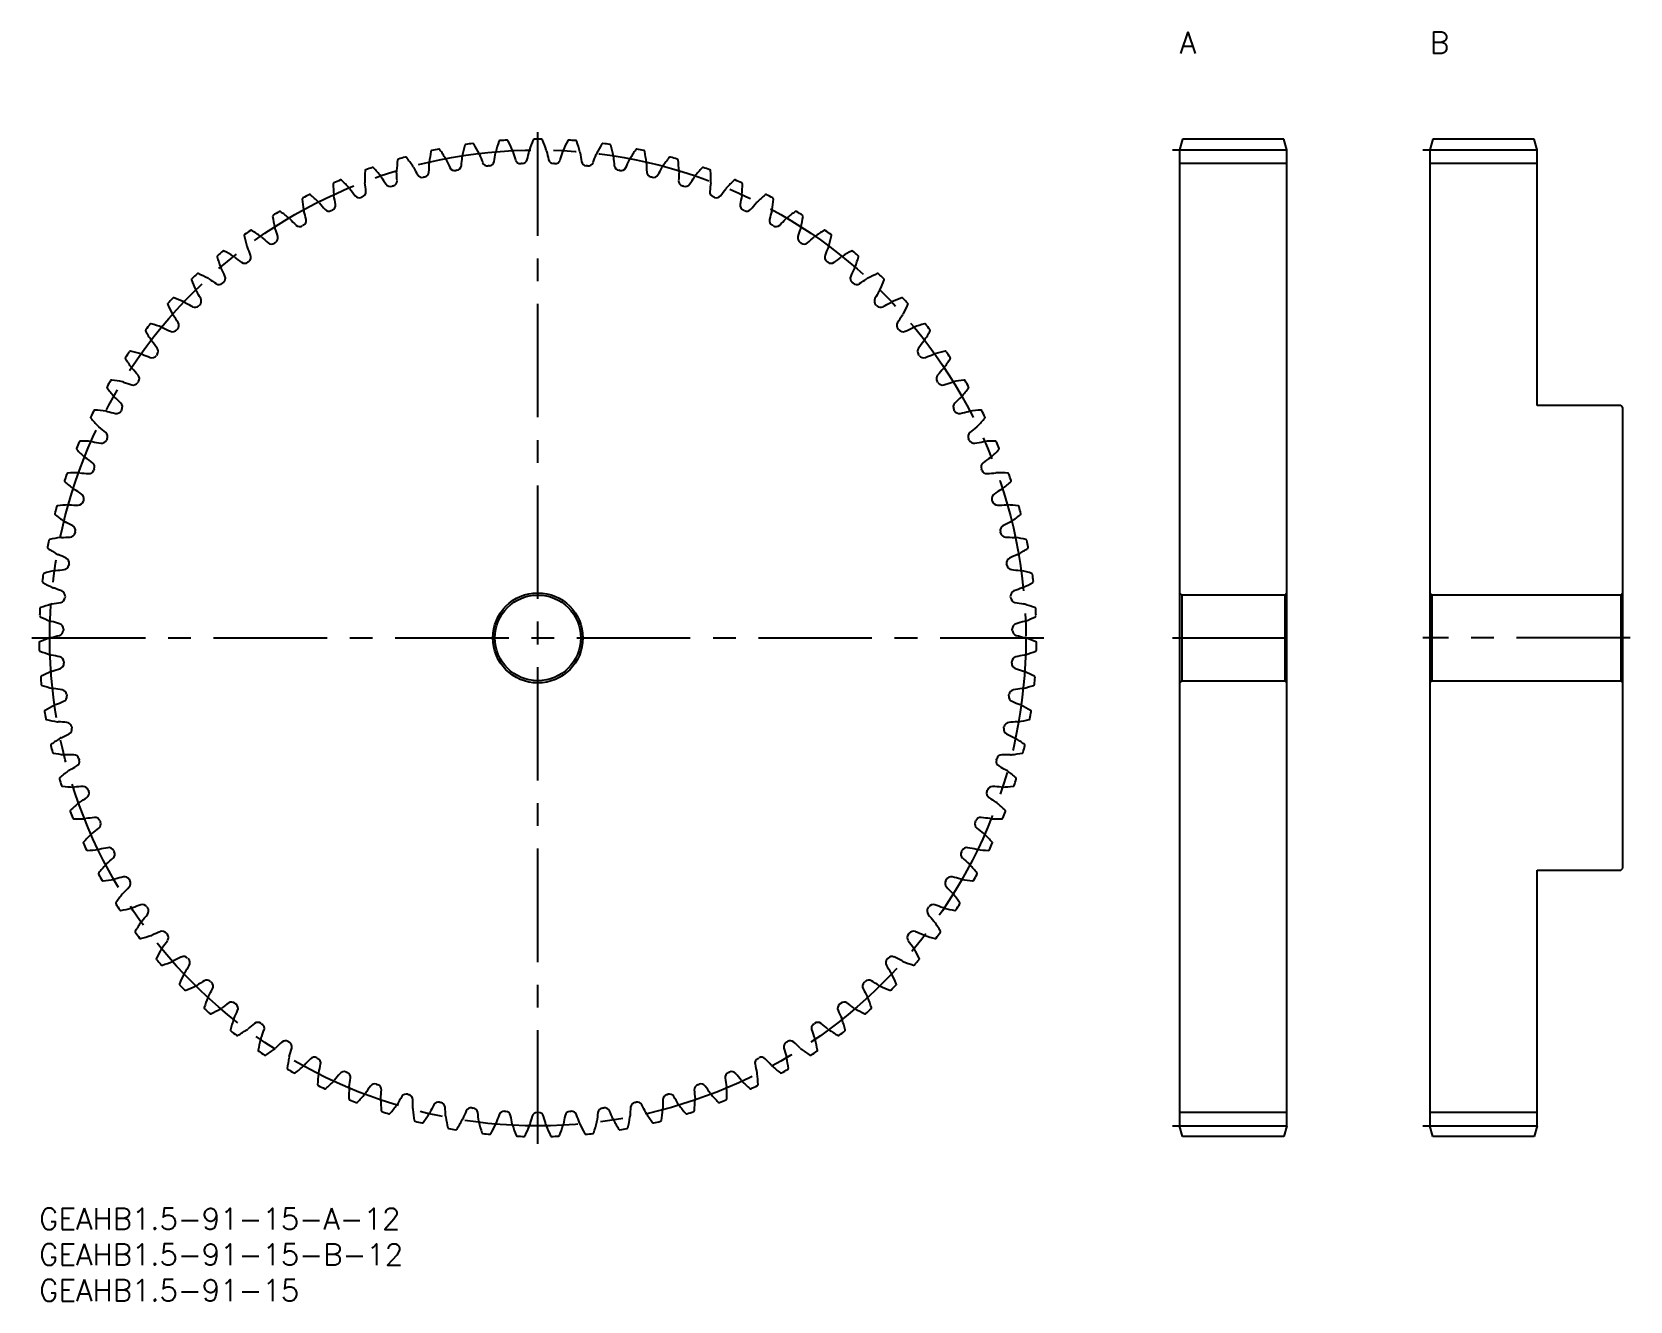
# Model space of a CAD drawing. Extents: x -1 to 222, y -13 to 164.
import ezdxf

# ---------------------------------------------------------------- set-up
doc = ezdxf.new("R2010")
doc.units = 0
doc.header["$LTSCALE"] = 0.5
doc.linetypes.add('CENTER', pattern=[50.8, 31.75, -6.35, 6.35, -6.35])
for name, color, linetype in [('MSM_CENTER', 1, 'CENTER'), ('MSM_CONTINUOUS', 7, 'CONTINUOUS'), ('MSM_PART_NUMBER', 7, 'CONTINUOUS')]:
    doc.layers.add(name, color=color, linetype=linetype)
doc.styles.get("Standard").update_dxf_attribs({"font": 'txt.shx', "height": 1, "bigfont": 'bigfont.shx'})

# ---------------------------------------------------------------- blocks, each defined once
blk = doc.blocks.new('*U2')
at = {"layer": 'MSM_PART_NUMBER'}
blk.add_text('GEAHB1.5-91-15-A-12', height=3, dxfattribs=at).set_placement((0, -3))
blk = doc.blocks.new('*U3')
at = {"layer": 'MSM_PART_NUMBER'}
blk.add_text('GEAHB1.5-91-15-B-12', height=3, dxfattribs=at).set_placement((0, -8))
blk = doc.blocks.new('*U4')
at = {"layer": 'MSM_PART_NUMBER'}
blk.add_text('GEAHB1.5-91-15', height=3, dxfattribs=at).set_placement((0, -13))
blk = doc.blocks.new('*U5')
at = {"layer": 'MSM_PART_NUMBER'}
blk.add_text('B', height=3, dxfattribs=at).set_placement((194.5, 161.5))
blk = doc.blocks.new('*U6')
at = {"layer": 'MSM_PART_NUMBER'}
blk.add_text('A', height=3, dxfattribs=at).set_placement((159.5, 161.5))

msp = doc.modelspace()

# ---------------------------------------------------------------- linework, layer by layer
at = {"layer": 'MSM_CENTER'}
for p, q in [((69.75, 9), (69.75, 150.5)), ((158.5, 148), (175.5, 148)), ((193.5, 148), (210.5, 148)), ((-1, 79.75), (140.5, 79.75)), ((158.5, 79.75), (175.5, 79.75)), ((222.5, 79.75), (193.5, 79.75)), ((158.5, 11.5), (175.5, 11.5)), ((193.5, 11.5), (210.5, 11.5))]:
    msp.add_line(p, q, dxfattribs=at)
msp.add_circle((69.75, 79.75), 68.25, dxfattribs=at)
at = {"layer": 'MSM_CONTINUOUS'}
for p, q in [((159.9, 149.5), (159.5, 148)), ((159.5, 148), (159.5, 11.5)), ((174.1, 149.5), (159.9, 149.5)), ((174.5, 148), (174.1, 149.5)), ((174.5, 11.5), (174.5, 148)), ((194.9, 149.5), (194.5, 148)), ((194.5, 148), (194.5, 11.5)), ((209.1, 149.5), (194.9, 149.5)), ((209.5, 148), (209.1, 149.5)), ((209.5, 112.25), (209.5, 148)), ((174.5, 146.12), (159.5, 146.12)), ((209.5, 146.12), (194.5, 146.12)), ((221.2, 112.25), (209.5, 112.25)), ((221.5, 111.95), (221.2, 112.25)), ((221.5, 47.55), (221.5, 111.95)), ((159.5, 86.05), (159.8, 85.75)), ((159.8, 85.75), (159.8, 73.75)), ((174.2, 85.75), (159.8, 85.75)), ((174.2, 85.75), (174.5, 86.05)), ((174.2, 85.75), (174.2, 73.75)), ((194.5, 86.05), (194.8, 85.75)), ((194.8, 85.75), (194.8, 73.75)), ((221.2, 85.75), (194.8, 85.75)), ((221.2, 85.75), (221.5, 86.05)), ((221.2, 85.75), (221.2, 73.75)), ((159.8, 73.75), (159.5, 73.45)), ((159.8, 73.75), (174.2, 73.75)), ((174.5, 73.45), (174.2, 73.75)), ((194.8, 73.75), (194.5, 73.45)), ((194.8, 73.75), (221.2, 73.75)), ((221.5, 73.45), (221.2, 73.75)), ((209.5, 11.5), (209.5, 47.25)), ((209.5, 47.25), (221.2, 47.25)), ((221.2, 47.25), (221.5, 47.55)), ((174.5, 13.38), (159.5, 13.38)), ((159.9, 10), (159.5, 11.5)), ((174.5, 11.5), (174.1, 10)), ((209.5, 13.38), (194.5, 13.38)), ((194.9, 10), (194.5, 11.5)), ((209.5, 11.5), (209.1, 10)), ((174.1, 10), (159.9, 10)), ((209.1, 10), (194.9, 10))]:
    msp.add_line(p, q, dxfattribs=at)
for radius in [6.3, 6]:
    msp.add_circle((69.75, 79.75), radius, dxfattribs=at)
for centre, radius, start, end in [((77.14, 143.46), 22.75, 169.037, 172.8571), ((54.95, 147.76), 0.15, 102.2783, 169.037), ((69.75, 79.75), 69.75, 101.458, 102.2783), ((55.92, 147.96), 0.15, 34.6993, 101.458), ((37.34, 135.1), 22.75, 30.8791, 34.6993), ((81.51, 142.8), 22.75, 165.0809, 168.9011), ((59.68, 148.62), 0.15, 98.3223, 165.0809), ((69.75, 79.75), 69.75, 97.5019, 98.3223), ((60.66, 148.75), 0.15, 30.7433, 97.5019), ((41.24, 137.2), 22.75, 26.9231, 30.7433), ((43.79, 150.25), 20.22, 348.9593, 352.4183), ((65.07, 147.42), 1.25, 164.9451, 172.4689), ((85.84, 141.84), 22.75, 161.1249, 164.9451), ((64.45, 149.15), 0.15, 94.3662, 161.1249), ((69.75, 79.75), 69.75, 93.5459, 94.3662), ((65.45, 149.22), 0.15, 26.7871, 93.5459), ((45.27, 139.03), 22.75, 22.967, 26.7872), ((65.07, 147.42), 1.25, 15.4431, 22.967), ((85.76, 153.16), 20.22, 195.4938, 198.9528), ((48.72, 151.88), 20.22, 345.0032, 348.4622), ((69.75, 147.58), 1.25, 160.989, 168.5129), ((90.08, 140.58), 22.75, 157.1688, 160.989), ((69.25, 149.35), 0.15, 90.4102, 157.1688), ((69.75, 79.75), 69.75, 89.5898, 90.4102), ((70.25, 149.35), 0.15, 22.831, 89.5898), ((49.42, 140.58), 22.75, 19.011, 22.8312), ((69.75, 147.58), 1.25, 11.4871, 19.011), ((90.78, 151.88), 20.22, 191.5378, 194.9968), ((53.74, 153.16), 20.22, 341.0472, 344.5062), ((74.43, 147.42), 1.25, 157.033, 164.5569), ((94.23, 139.03), 22.75, 153.2128, 157.033), ((74.05, 149.22), 0.15, 86.4541, 153.2128), ((69.75, 79.75), 69.75, 85.6338, 86.4541), ((75.05, 149.15), 0.15, 18.8753, 85.6339), ((53.66, 141.84), 22.75, 15.0549, 18.8751), ((74.43, 147.42), 1.25, 7.5311, 15.055), ((95.71, 150.25), 20.22, 187.5817, 191.0407), ((98.26, 137.2), 22.75, 149.2567, 153.0769), ((78.84, 148.75), 0.15, 82.4981, 149.2567), ((69.75, 79.75), 69.75, 81.6777, 82.4981), ((79.82, 148.62), 0.15, 14.9191, 81.6779), ((57.99, 142.8), 22.75, 11.0989, 14.9191), ((102.16, 135.1), 22.75, 145.3007, 149.1209), ((83.58, 147.96), 0.15, 78.542, 145.3007), ((69.75, 79.75), 69.75, 77.7217, 78.542), ((84.55, 147.76), 0.15, 10.963, 77.7218), ((62.36, 143.46), 22.75, 7.1429, 10.963), ((69.75, 79.75), 69.75, 109.37, 110.1904), ((46.67, 145.41), 0.15, 42.6114, 109.3701), ((30.03, 130.11), 22.75, 38.7912, 42.6114), ((72.72, 143.82), 22.75, 172.993, 176.8132), ((50.29, 146.57), 0.15, 106.2343, 172.993), ((69.75, 79.75), 69.75, 105.414, 106.2343), ((51.25, 146.85), 0.15, 38.6553, 105.414), ((33.6, 132.73), 22.75, 34.8352, 38.6553), ((51.25, 145.01), 1.25, 27.3113, 34.8352), ((70.32, 154.88), 20.22, 207.362, 210.821), ((34.33, 146.01), 20.22, 356.8714, 0.3303), ((55.8, 146.13), 1.25, 172.8571, 180.381), ((55.8, 146.13), 1.25, 23.3552, 30.8791), ((75.5, 154.66), 20.22, 203.4059, 206.8649), ((58.13, 145.86), 0.75, 206.8649, 279.9681), ((58.31, 145.89), 0.75, 279.8122, 352.9153), ((38.99, 148.29), 20.22, 352.9153, 356.3743), ((60.41, 146.94), 1.25, 168.9011, 176.425), ((60.41, 146.94), 1.25, 19.3992, 26.9231), ((80.66, 154.09), 20.22, 199.4499, 202.9089), ((62.72, 146.51), 0.75, 202.9089, 276.012), ((69.75, 79.75), 66.37, 95.8561, 96.012), ((62.9, 146.52), 0.75, 275.8561, 348.9593), ((67.34, 146.83), 0.75, 198.9528, 272.056), ((69.75, 79.75), 66.37, 91.9001, 92.056), ((67.52, 146.84), 0.75, 271.9001, 345.0032), ((71.98, 146.84), 0.75, 194.9968, 268.0999), ((69.75, 79.75), 66.37, 87.944, 88.0999), ((72.16, 146.83), 0.75, 267.944, 341.0472), ((76.6, 146.52), 0.75, 191.0408, 264.1439), ((69.75, 79.75), 66.37, 83.988, 84.1439), ((76.78, 146.51), 0.75, 263.988, 337.0911), ((58.84, 154.09), 20.22, 337.0911, 340.5501), ((79.09, 146.94), 1.25, 153.0769, 160.6008), ((79.09, 146.94), 1.25, 3.575, 11.0989), ((100.51, 148.29), 20.22, 183.6257, 187.0847), ((81.19, 145.89), 0.75, 187.0847, 260.1878), ((81.37, 145.86), 0.75, 260.0319, 333.1351), ((64, 154.66), 20.22, 333.1351, 336.5941), ((83.7, 146.13), 1.25, 149.1209, 156.6448), ((83.7, 146.13), 1.25, 359.619, 7.1429), ((105.17, 146.01), 20.22, 179.6697, 183.1286), ((69.18, 154.88), 20.22, 329.179, 332.638), ((88.25, 145.01), 1.25, 145.1648, 152.6887), ((105.9, 132.73), 22.75, 141.3447, 145.1648), ((88.25, 146.85), 0.15, 74.586, 141.3446), ((69.75, 79.75), 69.75, 73.7657, 74.586), ((89.21, 146.57), 0.15, 7.0071, 73.7658), ((66.78, 143.82), 22.75, 3.1868, 7.007), ((109.47, 130.11), 22.75, 137.3886, 141.2088), ((92.83, 145.41), 0.15, 70.63, 137.3886), ((69.75, 79.75), 69.75, 69.8096, 70.63), ((41.28, 143.26), 0.15, 114.1464, 180.9051), ((63.88, 143.62), 22.75, 180.9051, 184.7253), ((69.75, 79.75), 69.75, 113.3261, 114.1464), ((42.19, 143.66), 0.15, 46.5674, 113.3261), ((26.65, 127.25), 22.75, 42.7473, 46.5674), ((68.3, 143.87), 22.75, 176.949, 180.7692), ((46.79, 143.58), 1.25, 180.7692, 188.2931), ((25.55, 140.5), 20.22, 4.7834, 8.2424), ((45.73, 145.07), 0.15, 110.1904, 176.949), ((46.79, 143.58), 1.25, 31.2673, 38.7912), ((65.13, 154.74), 20.22, 211.318, 214.777), ((49.14, 143.63), 0.75, 214.777, 287.8801), ((49.31, 143.69), 0.75, 287.7243, 0.8274), ((51.25, 145.01), 1.25, 176.8132, 184.3371), ((29.84, 143.41), 20.22, 0.8274, 4.2864), ((53.6, 144.9), 0.75, 210.821, 283.9241), ((69.75, 79.75), 66.37, 103.7682, 103.9241), ((53.77, 144.95), 0.75, 283.7682, 356.8714), ((69.75, 79.75), 66.37, 99.8122, 99.9681), ((69.75, 79.75), 66.37, 80.0319, 80.1878), ((85.73, 144.95), 0.75, 183.1287, 256.2318), ((69.75, 79.75), 66.37, 76.0759, 76.2318), ((85.9, 144.9), 0.75, 256.0759, 329.179), ((109.66, 143.41), 20.22, 175.7136, 179.1726), ((90.19, 143.69), 0.75, 179.1726, 252.2757), ((88.25, 145.01), 1.25, 355.6629, 3.1868), ((90.36, 143.63), 0.75, 252.1199, 325.223), ((74.37, 154.74), 20.22, 325.223, 328.682), ((92.71, 143.58), 1.25, 141.2088, 148.7327), ((113.95, 140.5), 20.22, 171.7576, 175.2166), ((93.77, 145.07), 0.15, 3.0511, 69.8097), ((71.2, 143.87), 22.75, 359.2308, 3.051), ((92.71, 143.58), 1.25, 351.7069, 359.2308), ((112.85, 127.25), 22.75, 133.4326, 137.2527), ((97.31, 143.66), 0.15, 66.6739, 133.4325), ((69.75, 79.75), 69.75, 65.8536, 66.6739), ((98.22, 143.26), 0.15, 359.0949, 65.8534), ((75.62, 143.62), 22.75, 355.2747, 359.0949), ((36.96, 141.14), 0.15, 118.1025, 184.8611), ((59.48, 143.06), 22.75, 184.8611, 188.6813), ((69.75, 79.75), 69.75, 117.2821, 118.1025), ((37.85, 141.61), 0.15, 50.5235, 117.2822), ((23.48, 124.16), 22.75, 46.7033, 50.5235), ((42.44, 141.85), 1.25, 184.7253, 192.2492), ((21.46, 137.31), 20.22, 8.7395, 12.1985), ((42.44, 141.85), 1.25, 35.2234, 42.7473), ((59.97, 154.24), 20.22, 215.2741, 218.733), ((44.78, 142.06), 0.75, 218.733, 291.8362), ((69.75, 79.75), 66.37, 111.6803, 111.8362), ((44.95, 142.13), 0.75, 291.6803, 4.7834), ((69.75, 79.75), 66.37, 107.7243, 107.8801), ((69.75, 79.75), 66.37, 72.1199, 72.2757), ((94.55, 142.13), 0.75, 175.2166, 248.3197), ((69.75, 79.75), 66.37, 68.1638, 68.3197), ((94.72, 142.06), 0.75, 248.1638, 321.2669), ((79.53, 154.24), 20.22, 321.267, 324.7259), ((97.06, 141.85), 1.25, 137.2527, 144.7766), ((118.04, 137.31), 20.22, 167.8015, 171.2605), ((97.06, 141.85), 1.25, 347.7508, 355.2747), ((116.02, 124.16), 22.75, 129.4765, 133.2967), ((101.65, 141.61), 0.15, 62.7179, 129.4765), ((69.75, 79.75), 69.75, 61.8975, 62.7179), ((80.02, 143.06), 22.75, 351.3187, 355.1389), ((102.54, 141.14), 0.15, 355.139, 61.8974), ((32.81, 138.74), 0.15, 122.0585, 188.8172), ((55.14, 142.2), 22.75, 188.8172, 192.6374), ((69.75, 79.75), 69.75, 121.2382, 122.0585), ((33.66, 139.26), 0.15, 54.4795, 121.2382), ((20.53, 120.86), 22.75, 50.6593, 54.4795), ((38.23, 139.81), 1.25, 188.6813, 196.2052), ((17.61, 133.84), 20.22, 12.6955, 16.1545), ((38.23, 139.81), 1.25, 39.1794, 46.7033), ((54.86, 153.39), 20.22, 219.2301, 222.6891), ((40.54, 140.19), 0.75, 222.6891, 295.7922), ((69.75, 79.75), 66.37, 115.6363, 115.7922), ((40.71, 140.27), 0.75, 295.6363, 8.7395), ((98.79, 140.27), 0.75, 171.2605, 244.3637), ((69.75, 79.75), 66.37, 64.2078, 64.3637), ((98.96, 140.19), 0.75, 244.2078, 317.3109), ((84.64, 153.39), 20.22, 317.3109, 320.7699), ((101.27, 139.81), 1.25, 133.2967, 140.8206), ((121.89, 133.84), 20.22, 163.8455, 167.3045), ((101.27, 139.81), 1.25, 343.7948, 351.3187), ((118.97, 120.86), 22.75, 125.5205, 129.3407), ((105.84, 139.26), 0.15, 58.7618, 125.5205), ((69.75, 79.75), 69.75, 57.9415, 58.7618), ((84.36, 142.2), 22.75, 347.3626, 351.1828), ((106.69, 138.74), 0.15, 351.1829, 57.9414), ((69.75, 79.75), 69.75, 125.1942, 126.0146), ((29.64, 136.63), 0.15, 58.4354, 125.1943), ((17.81, 117.37), 22.75, 54.6154, 58.4356), ((34.16, 137.5), 1.25, 192.6374, 200.1612), ((14, 130.11), 20.22, 16.6516, 20.1106), ((34.16, 137.5), 1.25, 43.1355, 50.6594), ((49.81, 152.19), 20.22, 223.1861, 226.6451), ((36.44, 138.03), 0.75, 226.6451, 299.7483), ((69.75, 79.75), 66.37, 119.5924, 119.7483), ((36.6, 138.12), 0.75, 299.5924, 12.6955), ((102.9, 138.12), 0.75, 167.3045, 240.4076), ((69.75, 79.75), 66.37, 60.2517, 60.4076), ((103.06, 138.03), 0.75, 240.2517, 313.3549), ((89.69, 152.19), 20.22, 313.3549, 316.8139), ((105.34, 137.5), 1.25, 129.3406, 136.8645), ((125.5, 130.11), 20.22, 159.8894, 163.3484), ((105.34, 137.5), 1.25, 339.8388, 347.3627), ((121.69, 117.37), 22.75, 121.5644, 125.3846), ((109.86, 136.63), 0.15, 54.8058, 121.5644), ((69.75, 79.75), 69.75, 53.9854, 54.8058), ((28.83, 136.05), 0.15, 126.0146, 192.7732), ((50.87, 141.04), 22.75, 192.7732, 196.5934), ((30.26, 134.9), 1.25, 196.5934, 204.1173), ((10.66, 126.15), 20.22, 20.6076, 24.0666), ((30.26, 134.9), 1.25, 47.0915, 54.6154), ((44.86, 150.64), 20.22, 227.1422, 230.6012), ((32.5, 135.59), 0.75, 230.6012, 303.7043), ((69.75, 79.75), 66.37, 123.5484, 123.7043), ((32.65, 135.69), 0.75, 303.5484, 16.6516), ((106.85, 135.69), 0.75, 163.3484, 236.4516), ((69.75, 79.75), 66.37, 56.2957, 56.4516), ((107, 135.59), 0.75, 236.2957, 309.3988), ((94.64, 150.64), 20.22, 309.3988, 312.8578), ((109.24, 134.9), 1.25, 125.3846, 132.9085), ((128.84, 126.15), 20.22, 155.9334, 159.3924), ((109.24, 134.9), 1.25, 335.8827, 343.4066), ((88.63, 141.04), 22.75, 343.4066, 347.2268), ((110.67, 136.05), 0.15, 347.2269, 53.9853), ((25.04, 133.09), 0.15, 129.9706, 196.7293), ((46.68, 139.6), 22.75, 196.7293, 200.5495), ((69.75, 79.75), 69.75, 129.1503, 129.9706), ((25.81, 133.72), 0.15, 62.3916, 129.1503), ((15.33, 113.7), 22.75, 58.5714, 62.3916), ((26.55, 132.05), 1.25, 51.0475, 58.5714), ((40.03, 148.75), 20.22, 231.0982, 234.5572), ((28.74, 132.89), 0.75, 234.5572, 307.6604), ((69.75, 79.75), 66.37, 127.5045, 127.6604), ((28.88, 133), 0.75, 307.5045, 20.6076), ((110.62, 133), 0.75, 159.3924, 232.4955), ((69.75, 79.75), 66.37, 52.3396, 52.4955), ((110.76, 132.89), 0.75, 232.3396, 305.4428), ((99.47, 148.75), 20.22, 305.4428, 308.9018), ((112.95, 132.05), 1.25, 121.4286, 128.9525), ((124.17, 113.7), 22.75, 117.6084, 121.4286), ((113.69, 133.72), 0.15, 50.8497, 117.6084), ((69.75, 79.75), 69.75, 50.0294, 50.8497), ((92.82, 139.6), 22.75, 339.4506, 343.2707), ((114.46, 133.09), 0.15, 343.2709, 50.0295), ((21.47, 129.88), 0.15, 133.9267, 200.6853), ((42.61, 137.86), 22.75, 200.6853, 204.5055), ((69.75, 79.75), 69.75, 133.1063, 133.9267), ((22.19, 130.56), 0.15, 66.3477, 133.1064), ((13.12, 109.86), 22.75, 62.5275, 66.3477), ((23.04, 128.94), 1.25, 55.0036, 62.5275), ((35.34, 146.54), 20.22, 235.0543, 238.5133), ((26.55, 132.05), 1.25, 200.5495, 208.0733), ((7.6, 121.96), 20.22, 24.5637, 28.0226), ((25.31, 130.05), 0.75, 311.4605, 24.5637), ((114.19, 130.05), 0.75, 155.4364, 228.5395), ((131.9, 121.96), 20.22, 151.9774, 155.4363), ((112.95, 132.05), 1.25, 331.9267, 339.4506), ((104.16, 146.54), 20.22, 301.4867, 304.9457), ((116.46, 128.94), 1.25, 117.4725, 124.9964), ((126.38, 109.86), 22.75, 113.6523, 117.4725), ((117.31, 130.56), 0.15, 46.8937, 113.6523), ((69.75, 79.75), 69.75, 46.0733, 46.8937), ((96.89, 137.86), 22.75, 335.4945, 339.3147), ((118.03, 129.88), 0.15, 339.3147, 46.0735), ((23.04, 128.94), 1.25, 204.5055, 212.0294), ((4.83, 117.57), 20.22, 28.5197, 31.9787), ((25.17, 129.93), 0.75, 238.5133, 311.6164), ((69.75, 79.75), 66.37, 131.4605, 131.6164), ((69.75, 79.75), 66.37, 48.3836, 48.5395), ((114.33, 129.93), 0.75, 228.3836, 301.4868), ((134.67, 117.57), 20.22, 148.0213, 151.4803), ((116.46, 128.94), 1.25, 327.9706, 335.4945), ((18.12, 126.43), 0.15, 137.8827, 204.6414), ((38.66, 135.85), 22.75, 204.6414, 208.4615), ((69.75, 79.75), 69.75, 137.0624, 137.8827), ((18.8, 127.16), 0.15, 70.3036, 137.0624), ((11.18, 105.88), 22.75, 66.4835, 70.3037), ((19.76, 125.6), 1.25, 58.9596, 66.4835), ((30.81, 144.01), 20.22, 239.0103, 242.4693), ((21.81, 126.74), 0.75, 242.4693, 315.5725), ((69.75, 79.75), 66.37, 135.4166, 135.5725), ((21.94, 126.87), 0.75, 315.4166, 28.5197), ((117.56, 126.87), 0.75, 151.4803, 224.5834), ((69.75, 79.75), 66.37, 44.4275, 44.5834), ((117.69, 126.74), 0.75, 224.4275, 297.5307), ((108.69, 144.01), 20.22, 297.5307, 300.9897), ((119.74, 125.6), 1.25, 113.5165, 121.0404), ((128.32, 105.88), 22.75, 109.6963, 113.5165), ((120.7, 127.16), 0.15, 42.9376, 109.6963), ((69.75, 79.75), 69.75, 42.1173, 42.9376), ((100.84, 135.85), 22.75, 331.5385, 335.3586), ((121.38, 126.43), 0.15, 335.3586, 42.1172), ((69.75, 79.75), 69.75, 141.0184, 141.8387), ((15.65, 123.53), 0.15, 74.2597, 141.0185), ((9.52, 101.78), 22.75, 70.4396, 74.2597), ((16.72, 122.04), 1.25, 62.9157, 70.4396), ((26.47, 141.17), 20.22, 242.9664, 246.4254), ((19.76, 125.6), 1.25, 208.4615, 215.9854), ((2.38, 113), 20.22, 32.4757, 35.9347), ((69.75, 79.75), 66.37, 139.3726, 139.5285), ((18.8, 123.46), 0.75, 319.3726, 32.4757), ((120.7, 123.46), 0.75, 147.5243, 220.6274), ((137.12, 113), 20.22, 144.0653, 147.5243), ((69.75, 79.75), 66.37, 40.4715, 40.6274), ((119.74, 125.6), 1.25, 324.0146, 331.5385), ((113.03, 141.17), 20.22, 293.5746, 297.0336), ((122.78, 122.04), 1.25, 109.5604, 117.0843), ((129.98, 101.78), 22.75, 105.7403, 109.5604), ((123.85, 123.53), 0.15, 38.9816, 105.7402), ((69.75, 79.75), 69.75, 38.1613, 38.9816), ((15.03, 122.75), 0.15, 141.8387, 208.5974), ((34.87, 133.57), 22.75, 208.5974, 212.4176), ((16.72, 122.04), 1.25, 212.4176, 219.9415), ((0.24, 108.27), 20.22, 36.4318, 39.8908), ((18.69, 123.32), 0.75, 246.4254, 319.5285), ((120.81, 123.32), 0.75, 220.4715, 293.5746), ((139.26, 108.27), 20.22, 140.1092, 143.5682), ((122.78, 122.04), 1.25, 320.0585, 327.5824), ((104.63, 133.57), 22.75, 327.5824, 331.4026), ((124.47, 122.75), 0.15, 331.4027, 38.1614), ((12.19, 118.88), 0.15, 145.7948, 212.5534), ((69.75, 79.75), 69.75, 144.9744, 145.7948), ((31.24, 131.04), 22.75, 212.5534, 216.3736), ((12.75, 119.7), 0.15, 78.2158, 144.9745), ((8.14, 97.57), 22.75, 74.3956, 78.2158), ((13.92, 118.28), 1.25, 66.8717, 74.3956), ((22.34, 138.03), 20.22, 246.9224, 250.3814), ((15.8, 119.69), 0.75, 250.3814, 323.4845), ((69.75, 79.75), 66.37, 143.3286, 143.4845), ((15.91, 119.84), 0.75, 323.3286, 36.4318), ((123.59, 119.84), 0.75, 143.5682, 216.6714), ((69.75, 79.75), 66.37, 36.5155, 36.6714), ((123.7, 119.69), 0.75, 216.5155, 289.6186), ((117.16, 138.03), 20.22, 289.6186, 293.0776), ((125.58, 118.28), 1.25, 105.6044, 113.1283), ((131.36, 97.57), 22.75, 101.7842, 105.6044), ((108.26, 131.04), 22.75, 323.6264, 327.4466), ((126.75, 119.7), 0.15, 35.0256, 101.7842), ((69.75, 79.75), 69.75, 34.2052, 35.0256), ((127.31, 118.88), 0.15, 327.4466, 34.2051), ((13.92, 118.28), 1.25, 216.3736, 223.8975), ((-1.56, 103.41), 20.22, 40.3878, 43.8468), ((13.27, 116.03), 0.75, 327.2847, 40.3878), ((126.23, 116.03), 0.75, 139.6122, 212.7153), ((141.06, 103.41), 20.22, 136.1532, 139.6122), ((125.58, 118.28), 1.25, 316.1025, 323.6264), ((9.63, 114.81), 0.15, 149.7508, 216.5095), ((69.75, 79.75), 69.75, 148.9305, 149.7508), ((27.79, 128.26), 22.75, 216.5095, 220.3297), ((10.13, 115.67), 0.15, 82.1718, 148.9305), ((7.06, 93.28), 22.75, 78.3516, 82.1718), ((11.4, 114.34), 1.25, 70.8278, 78.3517), ((18.43, 134.62), 20.22, 250.8784, 254.3374), ((13.17, 115.87), 0.75, 254.3374, 327.4406), ((69.75, 79.75), 66.37, 147.2847, 147.4406), ((69.75, 79.75), 66.37, 32.5594, 32.7153), ((126.33, 115.87), 0.75, 212.5594, 285.6626), ((121.07, 134.62), 20.22, 285.6626, 289.1216), ((128.1, 114.34), 1.25, 101.6483, 109.1722), ((132.44, 93.28), 22.75, 97.8282, 101.6484), ((111.71, 128.26), 22.75, 319.6703, 323.4905), ((129.37, 115.67), 0.15, 31.0695, 97.8282), ((69.75, 79.75), 69.75, 30.2492, 31.0695), ((129.87, 114.81), 0.15, 323.4905, 30.2491), ((11.4, 114.34), 1.25, 220.3297, 227.8536), ((-3.02, 98.44), 20.22, 44.3439, 47.8029), ((10.9, 112.05), 0.75, 331.2407, 44.3439), ((128.6, 112.05), 0.75, 135.6561, 208.7593), ((142.52, 98.44), 20.22, 132.1971, 135.6561), ((128.1, 114.34), 1.25, 312.1464, 319.6704), ((7.35, 110.58), 0.15, 153.7069, 220.4655), ((69.75, 79.75), 69.75, 152.8865, 153.7069), ((24.54, 125.25), 22.75, 220.4655, 224.2857), ((7.8, 111.47), 0.15, 86.1279, 152.8866), ((6.27, 88.92), 22.75, 82.3077, 86.1279), ((9.15, 110.23), 1.25, 74.7838, 82.3077), ((14.77, 130.95), 20.22, 254.8345, 258.2935), ((10.82, 111.89), 0.75, 258.2935, 331.3966), ((69.75, 79.75), 66.37, 151.2407, 151.3966), ((69.75, 79.75), 66.37, 28.6034, 28.7593), ((128.68, 111.89), 0.75, 208.6034, 281.7065), ((124.73, 130.95), 20.22, 281.7065, 285.1655), ((130.35, 110.23), 1.25, 97.6923, 105.2162), ((133.23, 88.92), 22.75, 93.8721, 97.6923), ((114.96, 125.25), 22.75, 315.7143, 319.5345), ((131.7, 111.47), 0.15, 27.1135, 93.8721), ((69.75, 79.75), 69.75, 26.2931, 27.1135), ((132.15, 110.58), 0.15, 319.5345, 26.2932), ((9.15, 110.23), 1.25, 224.2857, 231.8096), ((-4.14, 93.37), 20.22, 48.2999, 51.7589), ((8.74, 107.74), 0.75, 262.2495, 335.3527), ((8.82, 107.91), 0.75, 335.1968, 48.2999), ((69.75, 79.75), 66.37, 155.1968, 155.3527), ((130.68, 107.91), 0.75, 131.7001, 204.8032), ((69.75, 79.75), 66.37, 24.6473, 24.8032), ((130.76, 107.74), 0.75, 204.6473, 277.7505), ((143.64, 93.37), 20.22, 128.2411, 131.7001), ((130.35, 110.23), 1.25, 308.1904, 315.7143), ((5.37, 106.2), 0.15, 157.6629, 224.4216), ((69.75, 79.75), 69.75, 156.8426, 157.6629), ((21.51, 122.02), 22.75, 224.4216, 228.2418), ((5.76, 107.12), 0.15, 90.0839, 156.8426), ((5.79, 84.52), 22.75, 86.2637, 90.0839), ((7.19, 105.98), 1.25, 228.2418, 235.7656), ((7.19, 105.98), 1.25, 78.7399, 86.2638), ((11.37, 127.04), 20.22, 258.7905, 262.2495), ((128.13, 127.04), 20.22, 277.7505, 281.2095), ((132.31, 105.98), 1.25, 93.7362, 101.2601), ((133.71, 84.52), 22.75, 89.9161, 93.7363), ((132.31, 105.98), 1.25, 304.2344, 311.7583), ((117.99, 122.02), 22.75, 311.7582, 315.5784), ((133.74, 107.12), 0.15, 23.1574, 89.9161), ((69.75, 79.75), 69.75, 22.3371, 23.1574), ((134.13, 106.2), 0.15, 315.5784, 22.337), ((5.61, 80.1), 22.75, 90.2198, 94.04), ((5.53, 101.6), 1.25, 82.6959, 90.2198), ((8.24, 122.9), 20.22, 262.7466, 266.2056), ((-4.9, 88.24), 20.22, 52.256, 55.715), ((6.95, 103.47), 0.75, 266.2056, 339.3087), ((7.02, 103.64), 0.75, 339.1528, 52.256), ((69.75, 79.75), 66.37, 159.1528, 159.3087), ((132.48, 103.64), 0.75, 127.744, 200.8472), ((69.75, 79.75), 66.37, 20.6913, 20.8472), ((132.55, 103.47), 0.75, 200.6913, 273.7944), ((144.4, 88.24), 20.22, 124.285, 127.744), ((131.26, 122.9), 20.22, 273.7944, 277.2534), ((133.97, 101.6), 1.25, 89.7802, 97.3041), ((133.89, 80.1), 22.75, 85.96, 89.7802), ((3.7, 101.7), 0.15, 161.619, 228.3776), ((69.75, 79.75), 69.75, 160.7986, 161.619), ((18.71, 118.59), 22.75, 228.3776, 232.1978), ((4.02, 102.64), 0.15, 94.04, 160.7987), ((5.53, 101.6), 1.25, 232.1978, 239.7217), ((133.97, 101.6), 1.25, 300.2783, 307.8022), ((120.79, 118.59), 22.75, 307.8022, 311.6224), ((135.48, 102.64), 0.15, 19.2014, 85.96), ((69.75, 79.75), 69.75, 18.381, 19.2014), ((135.8, 101.7), 0.15, 311.6225, 18.3811), ((5.74, 75.67), 22.75, 94.1758, 97.996), ((4.18, 97.12), 1.25, 86.6519, 94.1758), ((5.41, 118.55), 20.22, 266.7026, 270.1616), ((-5.31, 83.07), 20.22, 56.212, 59.671), ((5.47, 99.08), 0.75, 270.1616, 343.2648), ((5.52, 99.25), 0.75, 343.1089, 56.212), ((69.75, 79.75), 66.37, 163.1089, 163.2648), ((133.98, 99.25), 0.75, 123.788, 196.8911), ((69.75, 79.75), 66.37, 16.7352, 16.8911), ((134.03, 99.08), 0.75, 196.7352, 269.8384), ((144.81, 83.07), 20.22, 120.329, 123.788), ((134.09, 118.55), 20.22, 269.8384, 273.2974), ((135.32, 97.12), 1.25, 85.8242, 93.3481), ((133.76, 75.67), 22.75, 82.004, 85.8242), ((2.34, 97.09), 0.15, 165.575, 232.3337), ((69.75, 79.75), 69.75, 164.7547, 165.575), ((16.15, 114.98), 22.75, 232.3337, 236.1538), ((2.6, 98.05), 0.15, 97.9959, 164.7547), ((123.35, 114.98), 22.75, 303.8462, 307.6663), ((136.9, 98.05), 0.15, 15.2453, 82.004), ((69.75, 79.75), 69.75, 14.425, 15.2453), ((137.16, 97.09), 0.15, 307.6663, 14.4251), ((4.18, 97.12), 1.25, 236.1538, 243.6777), ((-5.36, 77.88), 20.22, 60.1681, 63.627), ((4.29, 94.6), 0.75, 274.1177, 347.2208), ((4.33, 94.78), 0.75, 347.0649, 60.1681), ((69.75, 79.75), 66.37, 167.0649, 167.2208), ((135.17, 94.78), 0.75, 119.832, 192.9351), ((69.75, 79.75), 66.37, 12.7792, 12.9351), ((135.21, 94.6), 0.75, 192.7792, 265.8823), ((144.86, 77.88), 20.22, 116.373, 119.8319), ((135.32, 97.12), 1.25, 296.3223, 303.8462), ((69.75, 79.75), 69.75, 168.7107, 169.5311), ((1.31, 92.4), 0.15, 169.5311, 236.2897), ((13.85, 111.2), 22.75, 236.2897, 240.1099), ((1.5, 93.38), 0.15, 101.952, 168.7108), ((6.18, 71.27), 22.75, 98.1319, 101.952), ((3.14, 92.55), 1.25, 90.608, 98.1319), ((2.89, 114.02), 20.22, 270.6587, 274.1177), ((136.61, 114.02), 20.22, 265.8823, 269.3413), ((136.36, 92.55), 1.25, 81.8681, 89.392), ((133.32, 71.27), 22.75, 78.048, 81.8681), ((125.65, 111.2), 22.75, 299.8901, 303.7103), ((138, 93.38), 0.15, 11.2893, 78.048), ((69.75, 79.75), 69.75, 10.4689, 11.2893), ((138.19, 92.4), 0.15, 303.7103, 10.4691), ((3.14, 92.55), 1.25, 240.1099, 247.6338), ((-5.05, 72.71), 20.22, 64.1241, 67.5831), ((3.42, 90.05), 0.75, 278.0737, 351.1768), ((3.45, 90.23), 0.75, 351.021, 64.1241), ((69.75, 79.75), 66.37, 171.021, 171.1768), ((136.05, 90.23), 0.75, 115.8759, 188.979), ((69.75, 79.75), 66.37, 8.8232, 8.979), ((136.08, 90.05), 0.75, 188.8232, 261.9263), ((144.55, 72.71), 20.22, 112.4169, 115.8759), ((136.36, 92.55), 1.25, 292.3662, 299.8901), ((69.75, 79.75), 69.75, 172.6668, 173.4871), ((0.6, 87.64), 0.15, 173.4871, 240.2458), ((11.82, 107.26), 22.75, 240.2458, 244.0659), ((0.72, 88.63), 0.15, 105.908, 172.6668), ((6.91, 66.9), 22.75, 102.0879, 105.9081), ((2.41, 87.93), 1.25, 94.564, 102.0879), ((0.68, 109.33), 20.22, 274.6147, 278.0737), ((138.82, 109.33), 20.22, 261.9263, 265.3853), ((137.09, 87.93), 1.25, 77.9121, 85.436), ((132.59, 66.9), 22.75, 74.0919, 77.9121), ((127.68, 107.26), 22.75, 295.9341, 299.7542), ((138.78, 88.63), 0.15, 7.3332, 74.0919), ((69.75, 79.75), 69.75, 6.5129, 7.3332), ((138.9, 87.64), 0.15, 299.7542, 6.513), ((2.41, 87.93), 1.25, 244.0659, 251.5898), ((-4.39, 67.56), 20.22, 68.0801, 71.5391), ((2.87, 85.45), 0.75, 282.0297, 355.1329), ((2.88, 85.63), 0.75, 354.977, 68.0801), ((69.75, 79.75), 66.37, 174.977, 175.1329), ((136.62, 85.63), 0.75, 111.9199, 185.023), ((69.75, 79.75), 66.37, 4.8671, 5.023), ((136.63, 85.45), 0.75, 184.8671, 257.9703), ((143.89, 67.56), 20.22, 108.4609, 111.9199), ((137.09, 87.93), 1.25, 288.4102, 295.9341), ((69.75, 79.75), 69.75, 176.6228, 177.4431), ((0.22, 82.85), 0.15, 177.4431, 244.2018), ((0.27, 83.85), 0.15, 109.864, 176.6229), ((10.05, 103.2), 22.75, 244.2018, 248.022), ((7.95, 62.59), 22.75, 106.044, 109.8641), ((2.01, 83.26), 1.25, 98.5201, 106.044), ((-1.19, 104.49), 20.22, 278.5708, 282.0297), ((140.69, 104.49), 20.22, 257.9703, 261.4292), ((137.49, 83.26), 1.25, 73.956, 81.4799), ((131.55, 62.59), 22.75, 70.1359, 73.956), ((129.45, 103.2), 22.75, 291.978, 295.7982), ((139.23, 83.85), 0.15, 3.3772, 70.1359), ((139.28, 82.85), 0.15, 295.7981, 2.557), ((69.75, 79.75), 69.75, 2.5569, 3.3772), ((2.01, 83.26), 1.25, 248.022, 255.5459), ((-3.37, 62.48), 20.22, 72.0362, 75.4952), ((2.63, 80.82), 0.75, 285.9858, 359.0889), ((2.64, 81), 0.75, 358.933, 72.0362), ((69.75, 79.75), 66.37, 178.933, 179.0889), ((136.86, 81), 0.75, 107.9638, 181.067), ((69.75, 79.75), 66.37, 0.9111, 1.067), ((136.87, 80.82), 0.75, 180.9111, 254.0142), ((142.87, 62.48), 20.22, 104.5048, 107.9638), ((137.49, 83.26), 1.25, 284.4541, 291.978), ((0.15, 79.05), 0.15, 113.8201, 180.5789), ((69.75, 79.75), 69.75, 180.5788, 181.3992), ((9.28, 58.37), 22.75, 110, 113.8202), ((1.93, 78.58), 1.25, 102.4761, 110), ((-2.73, 99.54), 20.22, 282.5268, 285.9858), ((142.23, 99.54), 20.22, 254.0142, 257.4732), ((137.57, 78.58), 1.25, 70, 77.5239), ((130.22, 58.37), 22.75, 66.1798, 70), ((139.35, 79.05), 0.15, 359.4212, 66.1798), ((69.75, 79.75), 69.75, 358.6008, 359.4212), ((0.17, 78.05), 0.15, 181.3992, 248.1578), ((8.58, 99.03), 22.75, 248.1578, 251.978), ((1.93, 78.58), 1.25, 251.978, 259.5019), ((-2, 57.47), 20.22, 75.9922, 79.4512), ((2.71, 76.37), 0.75, 2.8891, 75.9922), ((2.72, 76.18), 0.75, 289.9418, 3.045), ((69.75, 79.75), 66.37, 182.8891, 183.045), ((69.75, 79.75), 66.37, 356.955, 357.1109), ((136.78, 76.18), 0.75, 176.955, 250.0582), ((136.79, 76.37), 0.75, 104.0078, 177.1109), ((141.5, 57.47), 20.22, 100.5488, 104.0078), ((137.57, 78.58), 1.25, 280.4981, 288.022), ((130.92, 99.03), 22.75, 288.022, 291.8422), ((139.33, 78.05), 0.15, 291.8423, 358.6009), ((0.37, 74.25), 0.15, 117.7761, 184.5349), ((69.75, 79.75), 69.75, 184.5349, 185.3552), ((10.9, 54.25), 22.75, 113.956, 117.7762), ((2.17, 73.9), 1.25, 106.4322, 113.9561), ((-3.92, 94.49), 20.22, 286.4828, 289.9418), ((143.42, 94.49), 20.22, 250.0582, 253.5172), ((137.33, 73.9), 1.25, 66.0439, 73.5678), ((128.6, 54.25), 22.75, 62.2238, 66.044), ((139.13, 74.25), 0.15, 355.4651, 62.2238), ((69.75, 79.75), 69.75, 354.6448, 355.4651), ((0.45, 73.25), 0.15, 185.3552, 252.1139), ((7.39, 94.76), 22.75, 252.1139, 255.9341), ((2.17, 73.9), 1.25, 255.9341, 263.458), ((-0.3, 52.58), 20.22, 79.9483, 83.4073), ((3.1, 71.75), 0.75, 6.8451, 79.9483), ((3.13, 71.57), 0.75, 293.8979, 7.001), ((69.75, 79.75), 66.37, 186.8451, 187.001), ((136.37, 71.57), 0.75, 172.999, 246.1021), ((69.75, 79.75), 66.37, 352.999, 353.1549), ((136.4, 71.75), 0.75, 100.0517, 173.1549), ((139.8, 52.58), 20.22, 96.5927, 100.0517), ((137.33, 73.9), 1.25, 276.542, 284.066), ((132.11, 94.76), 22.75, 284.0659, 287.8861), ((139.05, 73.25), 0.15, 287.8861, 354.6449), ((0.91, 69.47), 0.15, 121.7321, 188.491), ((69.75, 79.75), 69.75, 188.4909, 189.3113), ((12.8, 50.25), 22.75, 117.9121, 121.7323), ((2.73, 69.25), 1.25, 110.3882, 117.9121), ((-4.76, 89.37), 20.22, 290.4389, 293.8979), ((144.26, 89.37), 20.22, 246.1021, 249.5611), ((136.77, 69.25), 1.25, 62.0879, 69.6118), ((126.7, 50.25), 22.75, 58.2677, 62.0879), ((69.75, 79.75), 69.75, 350.6887, 351.5091), ((138.59, 69.47), 0.15, 351.5091, 58.2677), ((1.07, 68.49), 0.15, 189.3113, 256.0699), ((6.51, 90.42), 22.75, 256.0699, 259.8901), ((2.73, 69.25), 1.25, 259.8901, 267.414), ((1.75, 47.81), 20.22, 83.9043, 87.3633), ((3.81, 67.17), 0.75, 10.8012, 83.9043), ((3.85, 66.99), 0.75, 297.8539, 10.9571), ((69.75, 79.75), 66.37, 190.8012, 190.9571), ((135.65, 66.99), 0.75, 169.0429, 242.1461), ((69.75, 79.75), 66.37, 349.0429, 349.1988), ((135.69, 67.17), 0.75, 96.0957, 169.1988), ((137.75, 47.81), 20.22, 92.6367, 96.0957), ((136.77, 69.25), 1.25, 272.586, 280.1099), ((132.99, 90.42), 22.75, 280.1099, 283.9301), ((138.43, 68.49), 0.15, 283.9301, 350.6888), ((1.79, 64.75), 0.15, 125.6883, 192.447), ((14.97, 46.39), 22.75, 121.8681, 125.6883), ((3.62, 64.66), 1.25, 114.3442, 121.8681), ((-5.25, 84.21), 20.22, 294.3949, 297.8539), ((144.75, 84.21), 20.22, 242.1461, 245.6051), ((135.88, 64.66), 1.25, 58.1319, 65.6558), ((124.53, 46.39), 22.75, 54.3117, 58.1319), ((137.71, 64.75), 0.15, 347.553, 54.3117), ((69.75, 79.75), 69.75, 192.447, 193.2673), ((2.01, 63.78), 0.15, 193.2673, 260.026), ((5.92, 86.04), 22.75, 260.026, 263.8462), ((3.62, 64.66), 1.25, 263.8462, 271.37), ((4.11, 43.19), 20.22, 87.8604, 91.3194), ((4.84, 62.65), 0.75, 14.7572, 87.8604), ((4.89, 62.48), 0.75, 301.81, 14.9131), ((69.75, 79.75), 66.37, 194.7572, 194.9131), ((134.61, 62.48), 0.75, 165.0869, 238.19), ((69.75, 79.75), 66.37, 345.0869, 345.2428), ((134.66, 62.65), 0.75, 92.1396, 165.2428), ((135.39, 43.19), 20.22, 88.6806, 92.1396), ((135.88, 64.66), 1.25, 268.63, 276.1539), ((133.58, 86.04), 22.75, 276.1538, 279.974), ((137.49, 63.78), 0.15, 279.974, 346.7328), ((69.75, 79.75), 69.75, 346.7327, 347.553), ((17.4, 42.69), 22.75, 125.8242, 129.6444), ((4.82, 60.13), 1.25, 118.3003, 125.8242), ((-5.38, 79.02), 20.22, 298.351, 301.81), ((144.88, 79.02), 20.22, 238.19, 241.649), ((134.68, 60.13), 1.25, 54.1758, 61.6997), ((122.1, 42.69), 22.75, 50.3556, 54.1758), ((2.98, 60.1), 0.15, 129.6442, 196.4031), ((69.75, 79.75), 69.75, 196.403, 197.2234), ((3.27, 59.14), 0.15, 197.2234, 263.982), ((5.64, 81.62), 22.75, 263.982, 267.8022), ((4.82, 60.13), 1.25, 267.8022, 275.3261), ((6.79, 38.75), 20.22, 91.8164, 95.2754), ((6.17, 58.21), 0.75, 18.7133, 91.8164), ((6.23, 58.04), 0.75, 305.766, 18.8692), ((69.75, 79.75), 66.37, 198.7133, 198.8692), ((133.27, 58.04), 0.75, 161.1308, 234.234), ((69.75, 79.75), 66.37, 341.1308, 341.2867), ((133.33, 58.21), 0.75, 88.1836, 161.2867), ((132.71, 38.75), 20.22, 84.7246, 88.1836), ((134.68, 60.13), 1.25, 264.6739, 272.1978), ((133.86, 81.62), 22.75, 272.1978, 276.018), ((136.23, 59.14), 0.15, 276.018, 342.7767), ((69.75, 79.75), 69.75, 342.7766, 343.597), ((136.52, 60.1), 0.15, 343.597, 50.3556), ((20.08, 39.17), 22.75, 129.7802, 133.6004), ((6.32, 55.7), 1.25, 122.2563, 129.7802), ((-5.15, 73.84), 20.22, 302.307, 305.766), ((144.65, 73.84), 20.22, 234.234, 237.693), ((133.18, 55.7), 1.25, 50.2198, 57.7437), ((119.42, 39.17), 22.75, 46.3996, 50.2198), ((4.5, 55.54), 0.15, 133.6004, 200.3591), ((69.75, 79.75), 69.75, 200.3591, 201.1794), ((4.85, 54.6), 0.15, 201.1794, 267.9381), ((5.66, 77.19), 22.75, 267.9381, 271.7582), ((6.32, 55.7), 1.25, 271.7582, 279.2821), ((9.77, 34.51), 20.22, 95.7725, 99.2314), ((7.81, 53.88), 0.75, 22.6693, 95.7725), ((7.88, 53.71), 0.75, 309.7221, 22.8252), ((69.75, 79.75), 66.37, 202.6693, 202.8252), ((131.62, 53.71), 0.75, 157.1748, 230.2779), ((69.75, 79.75), 66.37, 337.1748, 337.3307), ((131.69, 53.88), 0.75, 84.2276, 157.3307), ((129.73, 34.51), 20.22, 80.7686, 84.2275), ((133.18, 55.7), 1.25, 260.7179, 268.2418), ((133.84, 77.19), 22.75, 268.2418, 272.0619), ((134.65, 54.6), 0.15, 272.0619, 338.8207), ((69.75, 79.75), 69.75, 338.8206, 339.6409), ((135, 55.54), 0.15, 339.6409, 46.3996), ((23, 35.84), 22.75, 133.7363, 137.5564), ((8.13, 51.38), 1.25, 126.2124, 133.7363), ((-4.56, 68.69), 20.22, 306.2631, 309.7221), ((144.06, 68.69), 20.22, 230.2779, 233.7369), ((131.37, 51.38), 1.25, 46.2637, 53.7876), ((116.5, 35.84), 22.75, 42.4436, 46.2637), ((6.32, 51.09), 0.15, 137.5564, 204.3152), ((69.75, 79.75), 69.75, 204.3151, 205.1354), ((6.74, 50.19), 0.15, 205.1354, 271.8941), ((5.99, 72.77), 22.75, 271.8941, 275.7143), ((8.13, 51.38), 1.25, 275.7143, 283.2382), ((13.03, 30.48), 20.22, 99.7285, 103.1875), ((9.74, 49.67), 0.75, 26.6253, 99.7285), ((9.83, 49.5), 0.75, 313.6781, 26.7812), ((69.75, 79.75), 66.37, 206.6253, 206.7812), ((129.67, 49.5), 0.75, 153.2188, 226.3219), ((69.75, 79.75), 66.37, 333.2188, 333.3747), ((129.76, 49.67), 0.75, 80.2715, 153.3747), ((126.47, 30.48), 20.22, 76.8125, 80.2715), ((131.37, 51.38), 1.25, 256.7618, 264.2857), ((133.51, 72.77), 22.75, 264.2857, 268.1059), ((132.76, 50.19), 0.15, 268.106, 334.8647), ((69.75, 79.75), 69.75, 334.8646, 335.6849), ((133.18, 51.09), 0.15, 335.6849, 42.4436), ((26.14, 32.72), 22.75, 137.6923, 141.5125), ((10.24, 47.19), 1.25, 130.1684, 137.6923), ((-3.62, 63.59), 20.22, 310.2191, 313.6781), ((143.12, 63.59), 20.22, 226.3219, 229.7809), ((129.26, 47.19), 1.25, 42.3077, 49.8316), ((113.36, 32.72), 22.75, 38.4875, 42.3077), ((8.45, 46.78), 0.15, 141.5124, 208.2712), ((69.75, 79.75), 69.75, 208.2711, 209.0915), ((8.93, 45.91), 0.15, 209.0915, 275.8501), ((6.63, 68.39), 22.75, 275.8501, 279.6703), ((10.24, 47.19), 1.25, 279.6703, 287.1942), ((16.57, 26.68), 20.22, 103.6845, 107.1435), ((-2.33, 58.56), 20.22, 314.1752, 317.6341), ((11.96, 45.6), 0.75, 30.5814, 103.6845), ((69.75, 79.75), 66.37, 210.5814, 210.7373), ((12.05, 45.44), 0.75, 317.6341, 30.7373), ((127.45, 45.44), 0.75, 149.2627, 222.3659), ((69.75, 79.75), 66.37, 329.2627, 329.4186), ((127.54, 45.6), 0.75, 76.3155, 149.4186), ((141.83, 58.56), 20.22, 222.3659, 225.8248), ((122.93, 26.68), 20.22, 72.8565, 76.3155), ((129.26, 47.19), 1.25, 252.8058, 260.3297), ((132.87, 68.39), 22.75, 260.3297, 264.1499), ((130.57, 45.91), 0.15, 264.1499, 330.9086), ((69.75, 79.75), 69.75, 330.9085, 331.7289), ((131.05, 46.78), 0.15, 331.7289, 38.4875), ((10.87, 42.63), 0.15, 145.4685, 212.2273), ((29.49, 29.82), 22.75, 141.6484, 145.4685), ((69.75, 79.75), 69.75, 212.2272, 213.0475), ((12.63, 43.17), 1.25, 134.1245, 141.6484), ((126.87, 43.17), 1.25, 38.3516, 45.8755), ((110.01, 29.82), 22.75, 34.5315, 38.3516), ((69.75, 79.75), 69.75, 326.9525, 327.7728), ((128.63, 42.63), 0.15, 327.7728, 34.5315), ((11.41, 41.79), 0.15, 213.0475, 279.8062), ((7.56, 64.06), 22.75, 279.8062, 283.6264), ((12.63, 43.17), 1.25, 283.6264, 291.1503), ((20.36, 23.14), 20.22, 107.6406, 111.0996), ((14.46, 41.69), 0.75, 34.5374, 107.6406), ((-0.7, 53.64), 20.22, 318.1312, 321.5902), ((69.75, 79.75), 66.37, 214.5374, 214.6933), ((14.56, 41.54), 0.75, 321.5902, 34.6933), ((124.94, 41.54), 0.75, 145.3067, 218.4098), ((69.75, 79.75), 66.37, 325.3067, 325.4626), ((140.2, 53.64), 20.22, 218.4098, 221.8688), ((125.04, 41.69), 0.75, 72.3594, 145.4626), ((119.14, 23.14), 20.22, 68.9004, 72.3594), ((126.87, 43.17), 1.25, 248.8497, 256.3736), ((131.94, 64.06), 22.75, 256.3736, 260.1938), ((128.09, 41.79), 0.15, 260.1938, 326.9526), ((13.57, 38.66), 0.15, 149.4244, 216.1833), ((33.03, 27.16), 22.75, 145.6044, 149.4246), ((69.75, 79.75), 69.75, 216.1832, 217.0036), ((8.79, 59.81), 22.75, 283.7622, 287.5824), ((15.29, 39.31), 1.25, 138.0805, 145.6044), ((15.29, 39.31), 1.25, 287.5824, 295.1063), ((24.38, 19.86), 20.22, 111.5966, 115.0556), ((17.21, 37.97), 0.75, 38.4935, 111.5966), ((69.75, 79.75), 66.37, 218.4935, 218.6494), ((17.33, 37.83), 0.75, 325.5462, 38.6494), ((122.17, 37.83), 0.75, 141.3506, 214.4538), ((69.75, 79.75), 66.37, 321.3506, 321.5065), ((122.29, 37.97), 0.75, 68.4034, 141.5065), ((115.12, 19.86), 20.22, 64.9444, 68.4034), ((124.21, 39.31), 1.25, 244.8937, 252.4176), ((130.71, 59.81), 22.75, 252.4176, 256.2378), ((124.21, 39.31), 1.25, 34.3956, 41.9195), ((106.47, 27.16), 22.75, 30.5754, 34.3956), ((69.75, 79.75), 69.75, 322.9964, 323.8168), ((125.93, 38.66), 0.15, 323.8168, 30.5754), ((14.17, 37.86), 0.15, 217.0036, 283.7622), ((36.75, 24.76), 22.75, 149.5604, 153.3806), ((18.21, 35.65), 1.25, 142.0366, 149.5605), ((1.27, 48.84), 20.22, 322.0872, 325.5462), ((138.23, 48.84), 20.22, 214.4538, 217.9128), ((121.29, 35.65), 1.25, 30.4396, 37.9634), ((102.75, 24.76), 22.75, 26.6194, 30.4396), ((125.33, 37.86), 0.15, 256.2378, 322.9965), ((16.54, 34.88), 0.15, 153.3806, 220.1394), ((69.75, 79.75), 69.75, 220.1393, 220.9596), ((17.19, 34.13), 0.15, 220.9596, 287.7183), ((10.31, 55.65), 22.75, 287.7183, 291.5385), ((18.21, 35.65), 1.25, 291.5385, 299.0623), ((28.62, 16.88), 20.22, 115.5527, 119.0117), ((20.22, 34.44), 0.75, 42.4495, 115.5527), ((3.57, 44.19), 20.22, 326.0433, 329.5023), ((69.75, 79.75), 66.37, 222.4495, 222.6054), ((20.34, 34.31), 0.75, 329.5023, 42.6054), ((119.16, 34.31), 0.75, 137.3946, 210.4977), ((135.93, 44.19), 20.22, 210.4977, 213.9567), ((69.75, 79.75), 66.37, 317.3946, 317.5505), ((119.28, 34.44), 0.75, 64.4473, 137.5505), ((110.88, 16.88), 20.22, 60.9883, 64.4473), ((121.29, 35.65), 1.25, 240.9377, 248.4616), ((129.19, 55.65), 22.75, 248.4615, 252.2817), ((122.31, 34.13), 0.15, 252.2817, 319.0405), ((69.75, 79.75), 69.75, 319.0404, 319.8607), ((122.96, 34.88), 0.15, 319.8607, 26.6194), ((19.76, 31.32), 0.15, 157.3367, 224.0954), ((40.62, 22.61), 22.75, 153.5165, 157.3367), ((21.37, 32.2), 1.25, 145.9926, 153.5165), ((33.06, 14.19), 20.22, 119.5087, 122.9677), ((23.46, 31.14), 0.75, 46.4056, 119.5087), ((69.75, 79.75), 66.37, 226.4056, 226.5615), ((23.6, 31.01), 0.75, 333.4583, 46.5615), ((115.9, 31.01), 0.75, 133.4385, 206.5417), ((69.75, 79.75), 66.37, 313.4385, 313.5944), ((116.04, 31.14), 0.75, 60.4913, 133.5944), ((106.44, 14.19), 20.22, 57.0323, 60.4913), ((118.13, 32.2), 1.25, 26.4835, 34.0074), ((98.88, 22.61), 22.75, 22.6633, 26.4835), ((119.74, 31.32), 0.15, 315.9047, 22.6633), ((69.75, 79.75), 69.75, 224.0953, 224.9157), ((20.46, 30.61), 0.15, 224.9157, 291.6743), ((12.12, 51.61), 22.75, 291.6743, 295.4945), ((21.37, 32.2), 1.25, 295.4945, 303.0184), ((44.63, 20.74), 22.75, 157.4725, 161.2927), ((24.77, 28.98), 1.25, 149.9486, 157.4725), ((6.18, 39.71), 20.22, 329.9993, 333.4583), ((133.32, 39.71), 20.22, 206.5417, 210.0007), ((114.73, 28.98), 1.25, 22.5275, 30.0514), ((94.87, 20.74), 22.75, 18.7073, 22.5275), ((118.13, 32.2), 1.25, 236.9816, 244.5055), ((127.38, 51.61), 22.75, 244.5055, 248.3257), ((119.04, 30.61), 0.15, 248.3257, 315.0844), ((69.75, 79.75), 69.75, 315.0843, 315.9047), ((23.22, 27.99), 0.15, 161.2927, 228.0515), ((69.75, 79.75), 69.75, 228.0514, 228.8717), ((23.97, 27.32), 0.15, 228.8717, 295.6304), ((14.19, 47.7), 22.75, 295.6304, 299.4505), ((24.77, 28.98), 1.25, 299.4505, 306.9744), ((37.67, 11.81), 20.22, 123.4648, 126.9237), ((26.93, 28.06), 0.75, 50.3616, 123.4648), ((9.09, 35.42), 20.22, 333.9554, 337.4144), ((69.75, 79.75), 66.37, 230.3616, 230.5175), ((27.07, 27.94), 0.75, 337.4144, 50.5175), ((112.43, 27.94), 0.75, 129.4825, 202.5856), ((130.41, 35.42), 20.22, 202.5856, 206.0446), ((69.75, 79.75), 66.37, 309.4825, 309.6384), ((112.57, 28.06), 0.75, 56.5352, 129.6384), ((101.83, 11.81), 20.22, 53.0763, 56.5352), ((114.73, 28.98), 1.25, 233.0256, 240.5495), ((125.31, 47.7), 22.75, 240.5495, 244.3696), ((115.53, 27.32), 0.15, 244.3696, 311.1284), ((69.75, 79.75), 69.75, 311.1283, 311.9486), ((116.28, 27.99), 0.15, 311.9486, 18.7073), ((48.76, 19.14), 22.75, 161.4286, 165.2488), ((26.91, 24.9), 0.15, 165.2488, 232.0075), ((69.75, 79.75), 69.75, 232.0074, 232.8278), ((28.38, 25.99), 1.25, 153.9047, 161.4286), ((16.54, 43.94), 22.75, 299.5864, 303.4066), ((28.38, 25.99), 1.25, 303.4066, 310.9305), ((42.43, 9.76), 20.22, 127.4208, 130.8798), ((30.6, 25.23), 0.75, 54.3177, 127.4208), ((69.75, 79.75), 66.37, 234.3177, 234.4736), ((12.29, 31.34), 20.22, 337.9114, 341.3704), ((30.75, 25.12), 0.75, 341.3704, 54.4736), ((108.75, 25.12), 0.75, 125.5264, 198.6296), ((127.21, 31.34), 20.22, 198.6296, 202.0886), ((69.75, 79.75), 66.37, 305.5264, 305.6823), ((108.9, 25.23), 0.75, 52.5792, 125.6823), ((97.07, 9.76), 20.22, 49.1202, 52.5792), ((111.12, 25.99), 1.25, 229.0695, 236.5934), ((122.96, 43.94), 22.75, 236.5934, 240.4136), ((69.75, 79.75), 69.75, 307.1722, 307.9926), ((111.12, 25.99), 1.25, 18.5714, 26.0953), ((90.74, 19.14), 22.75, 14.7512, 18.5714), ((112.59, 24.9), 0.15, 307.9926, 14.7512), ((27.7, 24.29), 0.15, 232.8278, 299.5864), ((52.99, 17.84), 22.75, 165.3846, 169.2048), ((32.19, 23.27), 1.25, 157.8607, 165.3846), ((32.19, 23.27), 1.25, 307.3626, 314.8865), ((47.32, 8.04), 20.22, 131.3768, 134.8358), ((34.45, 22.66), 0.75, 58.2737, 131.3768), ((69.75, 79.75), 66.37, 238.2737, 238.4296), ((15.77, 27.49), 20.22, 341.8675, 345.3265), ((34.61, 22.56), 0.75, 345.3265, 58.4296), ((104.89, 22.56), 0.75, 121.5704, 194.6735), ((123.73, 27.49), 20.22, 194.6735, 198.1325), ((69.75, 79.75), 66.37, 301.5704, 301.7263), ((105.05, 22.66), 0.75, 48.6232, 121.7263), ((92.18, 8.04), 20.22, 45.1642, 48.6232), ((107.31, 23.27), 1.25, 225.1135, 232.6374), ((107.31, 23.27), 1.25, 14.6154, 22.1393), ((86.51, 17.84), 22.75, 10.7952, 14.6154), ((111.8, 24.29), 0.15, 240.4136, 307.1723), ((30.79, 22.07), 0.15, 169.2048, 235.9635), ((69.75, 79.75), 69.75, 235.9635, 236.7838), ((31.62, 21.52), 0.15, 236.7838, 303.5425), ((19.14, 40.36), 22.75, 303.5425, 307.3626), ((57.3, 16.83), 22.75, 169.3407, 173.1608), ((36.17, 20.81), 1.25, 161.8168, 169.3407), ((52.32, 6.67), 20.22, 135.3329, 138.7919), ((38.47, 20.36), 0.75, 62.2297, 135.3329), ((69.75, 79.75), 66.37, 242.2297, 242.3856), ((38.64, 20.27), 0.75, 349.2825, 62.3856), ((19.5, 23.89), 20.22, 345.8235, 349.2825), ((100.86, 20.27), 0.75, 117.6144, 190.7175), ((120, 23.89), 20.22, 190.7175, 194.1765), ((69.75, 79.75), 66.37, 297.6144, 297.7703), ((101.03, 20.36), 0.75, 44.6671, 117.7703), ((87.18, 6.67), 20.22, 41.2081, 44.6671), ((103.33, 20.81), 1.25, 10.6593, 18.1832), ((82.2, 16.83), 22.75, 6.8392, 10.6593), ((120.36, 40.36), 22.75, 232.6374, 236.4575), ((107.88, 21.52), 0.15, 236.4575, 303.2163), ((69.75, 79.75), 69.75, 303.2162, 304.0365), ((108.71, 22.07), 0.15, 304.0365, 10.7952), ((34.87, 19.52), 0.15, 173.1608, 239.9196), ((69.75, 79.75), 69.75, 239.9195, 240.7398), ((35.73, 19.03), 0.15, 240.7398, 307.4985), ((21.97, 36.96), 22.75, 307.4985, 311.3187), ((36.17, 20.81), 1.25, 311.3187, 318.8426), ((61.67, 16.12), 22.75, 173.2967, 177.1169), ((40.32, 18.63), 1.25, 165.7728, 173.2967), ((40.32, 18.63), 1.25, 315.2747, 322.7986), ((57.41, 5.64), 20.22, 139.2889, 142.7479), ((42.65, 18.34), 0.75, 66.1858, 139.2889), ((69.75, 79.75), 66.37, 246.1858, 246.3417), ((42.81, 18.27), 0.75, 353.2385, 66.3417), ((23.48, 20.56), 20.22, 349.7795, 353.2385), ((96.69, 18.27), 0.75, 113.6583, 186.7615), ((116.02, 20.56), 20.22, 186.7615, 190.2205), ((69.75, 79.75), 66.37, 293.6583, 293.8142), ((96.85, 18.34), 0.75, 40.7111, 113.8142), ((82.09, 5.64), 20.22, 37.2521, 40.7111), ((99.18, 18.63), 1.25, 217.2014, 224.7253), ((99.18, 18.63), 1.25, 6.7033, 14.2272), ((77.83, 16.12), 22.75, 2.8831, 6.7033), ((103.33, 20.81), 1.25, 221.1574, 228.6813), ((117.53, 36.96), 22.75, 228.6813, 232.5015), ((103.77, 19.03), 0.15, 232.5015, 299.2603), ((69.75, 79.75), 69.75, 299.2602, 300.0805), ((104.63, 19.52), 0.15, 300.0805, 6.8392), ((39.1, 17.26), 0.15, 177.1168, 243.8756), ((69.75, 79.75), 69.75, 243.8755, 244.6959), ((40, 16.83), 0.15, 244.6959, 311.4545), ((25.04, 33.77), 22.75, 311.4545, 315.2747), ((66.08, 15.72), 22.75, 177.2527, 181.0729), ((44.6, 16.75), 1.25, 169.7289, 177.2528), ((28.32, 30.79), 22.75, 315.4106, 319.2308), ((44.6, 16.75), 1.25, 319.2308, 326.7547), ((62.55, 4.96), 20.22, 143.245, 146.704), ((46.95, 16.62), 0.75, 70.1418, 143.245), ((69.75, 79.75), 66.37, 250.1418, 250.2977), ((47.12, 16.55), 0.75, 357.1946, 70.2977), ((27.67, 17.51), 20.22, 353.7356, 357.1946), ((51.36, 15.19), 0.75, 74.0979, 147.201), ((69.75, 79.75), 66.37, 254.0979, 254.2538), ((51.53, 15.14), 0.75, 1.1506, 74.2538), ((87.97, 15.14), 0.75, 105.7462, 178.8494), ((69.75, 79.75), 66.37, 285.7462, 285.9021), ((88.14, 15.19), 0.75, 32.799, 105.9021), ((92.38, 16.55), 0.75, 109.7023, 182.8054), ((111.83, 17.51), 20.22, 182.8054, 186.2644), ((69.75, 79.75), 66.37, 289.7023, 289.8582), ((92.55, 16.62), 0.75, 36.755, 109.8582), ((76.95, 4.96), 20.22, 33.296, 36.755), ((94.9, 16.75), 1.25, 213.2453, 220.7692), ((111.18, 30.79), 22.75, 220.7692, 224.5894), ((94.9, 16.75), 1.25, 2.7473, 10.2711), ((73.42, 15.72), 22.75, 358.9271, 2.7473), ((114.46, 33.77), 22.75, 224.7253, 228.5455), ((99.5, 16.83), 0.15, 228.5455, 295.3042), ((69.75, 79.75), 69.75, 295.3041, 296.1245), ((100.4, 17.26), 0.15, 296.1245, 2.8831), ((43.49, 15.29), 0.15, 181.0728, 247.8317), ((69.75, 79.75), 69.75, 247.8316, 248.6519), ((44.41, 14.93), 0.15, 248.6519, 315.4106), ((49.01, 15.16), 1.25, 173.6849, 181.2088), ((70.51, 15.62), 22.75, 181.2088, 185.029), ((48, 13.64), 0.15, 185.029, 251.7877), ((69.75, 79.75), 69.75, 251.7876, 252.608), ((31.8, 28.05), 22.75, 319.3666, 323.1868), ((49.01, 15.16), 1.25, 323.1868, 330.7107), ((67.73, 4.65), 20.22, 147.201, 150.66), ((32.07, 14.75), 20.22, 357.6916, 1.1506), ((53.52, 13.89), 1.25, 177.641, 185.1648), ((74.93, 15.82), 22.75, 185.1648, 188.985), ((72.91, 4.69), 20.22, 151.1571, 154.6161), ((55.86, 14.08), 0.75, 78.0539, 151.1571), ((69.75, 79.75), 66.37, 258.0539, 258.2098), ((56.03, 14.04), 0.75, 5.1067, 78.2098), ((36.64, 12.31), 20.22, 1.6477, 5.1067), ((78.08, 5.08), 20.22, 155.1131, 158.5721), ((60.42, 13.28), 0.75, 82.01, 155.1131), ((69.75, 79.75), 66.37, 262.01, 262.1659), ((60.6, 13.25), 0.75, 9.0627, 82.1659), ((65.03, 12.79), 0.75, 85.966, 159.0692), ((69.75, 79.75), 66.37, 265.966, 266.1219), ((65.21, 12.78), 0.75, 13.0188, 86.1219), ((74.29, 12.78), 0.75, 93.8781, 166.9812), ((69.75, 79.75), 66.37, 273.8781, 274.034), ((74.47, 12.79), 0.75, 20.9309, 94.034), ((78.9, 13.25), 0.75, 97.8341, 170.9373), ((69.75, 79.75), 66.37, 277.8341, 277.99), ((79.08, 13.28), 0.75, 24.8869, 97.99), ((61.42, 5.08), 20.22, 21.4279, 24.8869), ((102.86, 12.31), 20.22, 174.8933, 178.3523), ((83.47, 14.04), 0.75, 101.7902, 174.8933), ((69.75, 79.75), 66.37, 281.7902, 281.9461), ((83.64, 14.08), 0.75, 28.8429, 101.9461), ((66.59, 4.69), 20.22, 25.3839, 28.8429), ((64.57, 15.82), 22.75, 351.015, 354.8352), ((107.43, 14.75), 20.22, 178.8494, 182.3084), ((85.98, 13.89), 1.25, 354.8352, 2.359), ((71.77, 4.65), 20.22, 29.34, 32.799), ((90.49, 15.16), 1.25, 209.2893, 216.8132), ((107.7, 28.05), 22.75, 216.8132, 220.6334), ((69.75, 79.75), 69.75, 287.392, 288.2124), ((91.5, 13.64), 0.15, 288.2124, 354.971), ((68.99, 15.62), 22.75, 354.971, 358.7912), ((90.49, 15.16), 1.25, 358.7912, 6.3151), ((95.09, 14.93), 0.15, 224.5894, 291.3482), ((69.75, 79.75), 69.75, 291.3481, 292.1684), ((96.01, 15.29), 0.15, 292.1684, 358.9271), ((48.95, 13.33), 0.15, 252.608, 319.3666), ((52.61, 12.29), 0.15, 188.985, 255.7438), ((69.75, 79.75), 69.75, 255.7437, 256.564), ((53.58, 12.05), 0.15, 256.564, 323.3227), ((35.45, 25.55), 22.75, 323.3227, 327.1429), ((53.52, 13.89), 1.25, 327.1429, 334.6667), ((58.1, 12.92), 1.25, 181.597, 189.1209), ((79.33, 16.33), 22.75, 189.1209, 192.9411), ((57.31, 11.27), 0.15, 192.9411, 259.6998), ((39.27, 23.32), 22.75, 327.2787, 331.0989), ((58.1, 12.92), 1.25, 331.0989, 338.6228), ((41.37, 10.18), 20.22, 5.6037, 9.0627), ((62.74, 12.28), 1.25, 185.553, 193.0769), ((83.68, 17.15), 22.75, 193.0769, 196.8971), ((43.24, 21.35), 22.75, 331.2348, 335.0549), ((62.74, 12.28), 1.25, 335.0549, 342.5788), ((83.22, 5.84), 20.22, 159.0692, 162.5281), ((46.24, 8.39), 20.22, 9.5598, 13.0188), ((67.41, 11.96), 1.25, 189.5091, 197.033), ((87.97, 18.26), 22.75, 197.033, 200.8531), ((47.33, 19.66), 22.75, 335.1908, 339.011), ((67.41, 11.96), 1.25, 339.011, 346.5349), ((88.28, 6.94), 20.22, 163.0252, 166.4842), ((69.66, 12.63), 0.75, 89.9221, 163.0252), ((69.75, 79.75), 66.37, 269.9221, 270.0779), ((69.84, 12.63), 0.75, 16.9748, 90.0779), ((51.22, 6.94), 20.22, 13.5158, 16.9748), ((72.09, 11.96), 1.25, 193.4651, 200.989), ((92.17, 19.66), 22.75, 200.989, 204.8092), ((51.53, 18.26), 22.75, 339.1469, 342.967), ((72.09, 11.96), 1.25, 342.967, 350.4909), ((93.26, 8.39), 20.22, 166.9812, 170.4402), ((56.28, 5.84), 20.22, 17.4719, 20.9308), ((76.76, 12.28), 1.25, 197.4212, 204.9451), ((96.26, 21.35), 22.75, 204.9451, 208.7652), ((55.82, 17.15), 22.75, 343.1029, 346.9231), ((76.76, 12.28), 1.25, 346.9231, 354.447), ((98.13, 10.18), 20.22, 170.9373, 174.3963), ((81.4, 12.92), 1.25, 201.3772, 208.9011), ((100.23, 23.32), 22.75, 208.9011, 212.7213), ((82.19, 11.27), 0.15, 280.3003, 347.0589), ((60.17, 16.33), 22.75, 347.0589, 350.8791), ((81.4, 12.92), 1.25, 350.8791, 358.403), ((85.98, 13.89), 1.25, 205.3333, 212.8572), ((104.05, 25.55), 22.75, 212.8571, 216.6773), ((85.92, 12.05), 0.15, 216.6772, 283.4361), ((69.75, 79.75), 69.75, 283.436, 284.2563), ((86.89, 12.29), 0.15, 284.2563, 351.015), ((90.55, 13.33), 0.15, 220.6334, 287.3921), ((69.75, 79.75), 69.75, 259.6997, 260.5201), ((58.29, 11.1), 0.15, 260.5201, 327.2787), ((62.06, 10.58), 0.15, 196.8971, 263.6559), ((69.75, 79.75), 69.75, 263.6558, 264.4761), ((63.05, 10.47), 0.15, 264.4761, 331.2348), ((66.85, 10.21), 0.15, 200.8531, 267.6119), ((69.75, 79.75), 69.75, 267.6118, 268.4322), ((67.85, 10.18), 0.15, 268.4322, 335.1908), ((71.65, 10.18), 0.15, 204.8092, 271.5679), ((69.75, 79.75), 69.75, 271.5679, 272.3882), ((72.65, 10.21), 0.15, 272.3882, 339.1469), ((76.45, 10.47), 0.15, 208.7652, 275.524), ((69.75, 79.75), 69.75, 275.5239, 276.3442), ((77.44, 10.58), 0.15, 276.3442, 343.1029), ((81.21, 11.1), 0.15, 212.7213, 279.48), ((69.75, 79.75), 69.75, 279.4799, 280.3003)]:
    msp.add_arc(centre, radius, start, end, dxfattribs=at)

# ---------------------------------------------------------------- block references
for name in ['*U6', '*U5', '*U2', '*U3', '*U4']:
    msp.add_blockref(name, (0, 0), dxfattribs=at)

doc.saveas('drawing.dxf')
